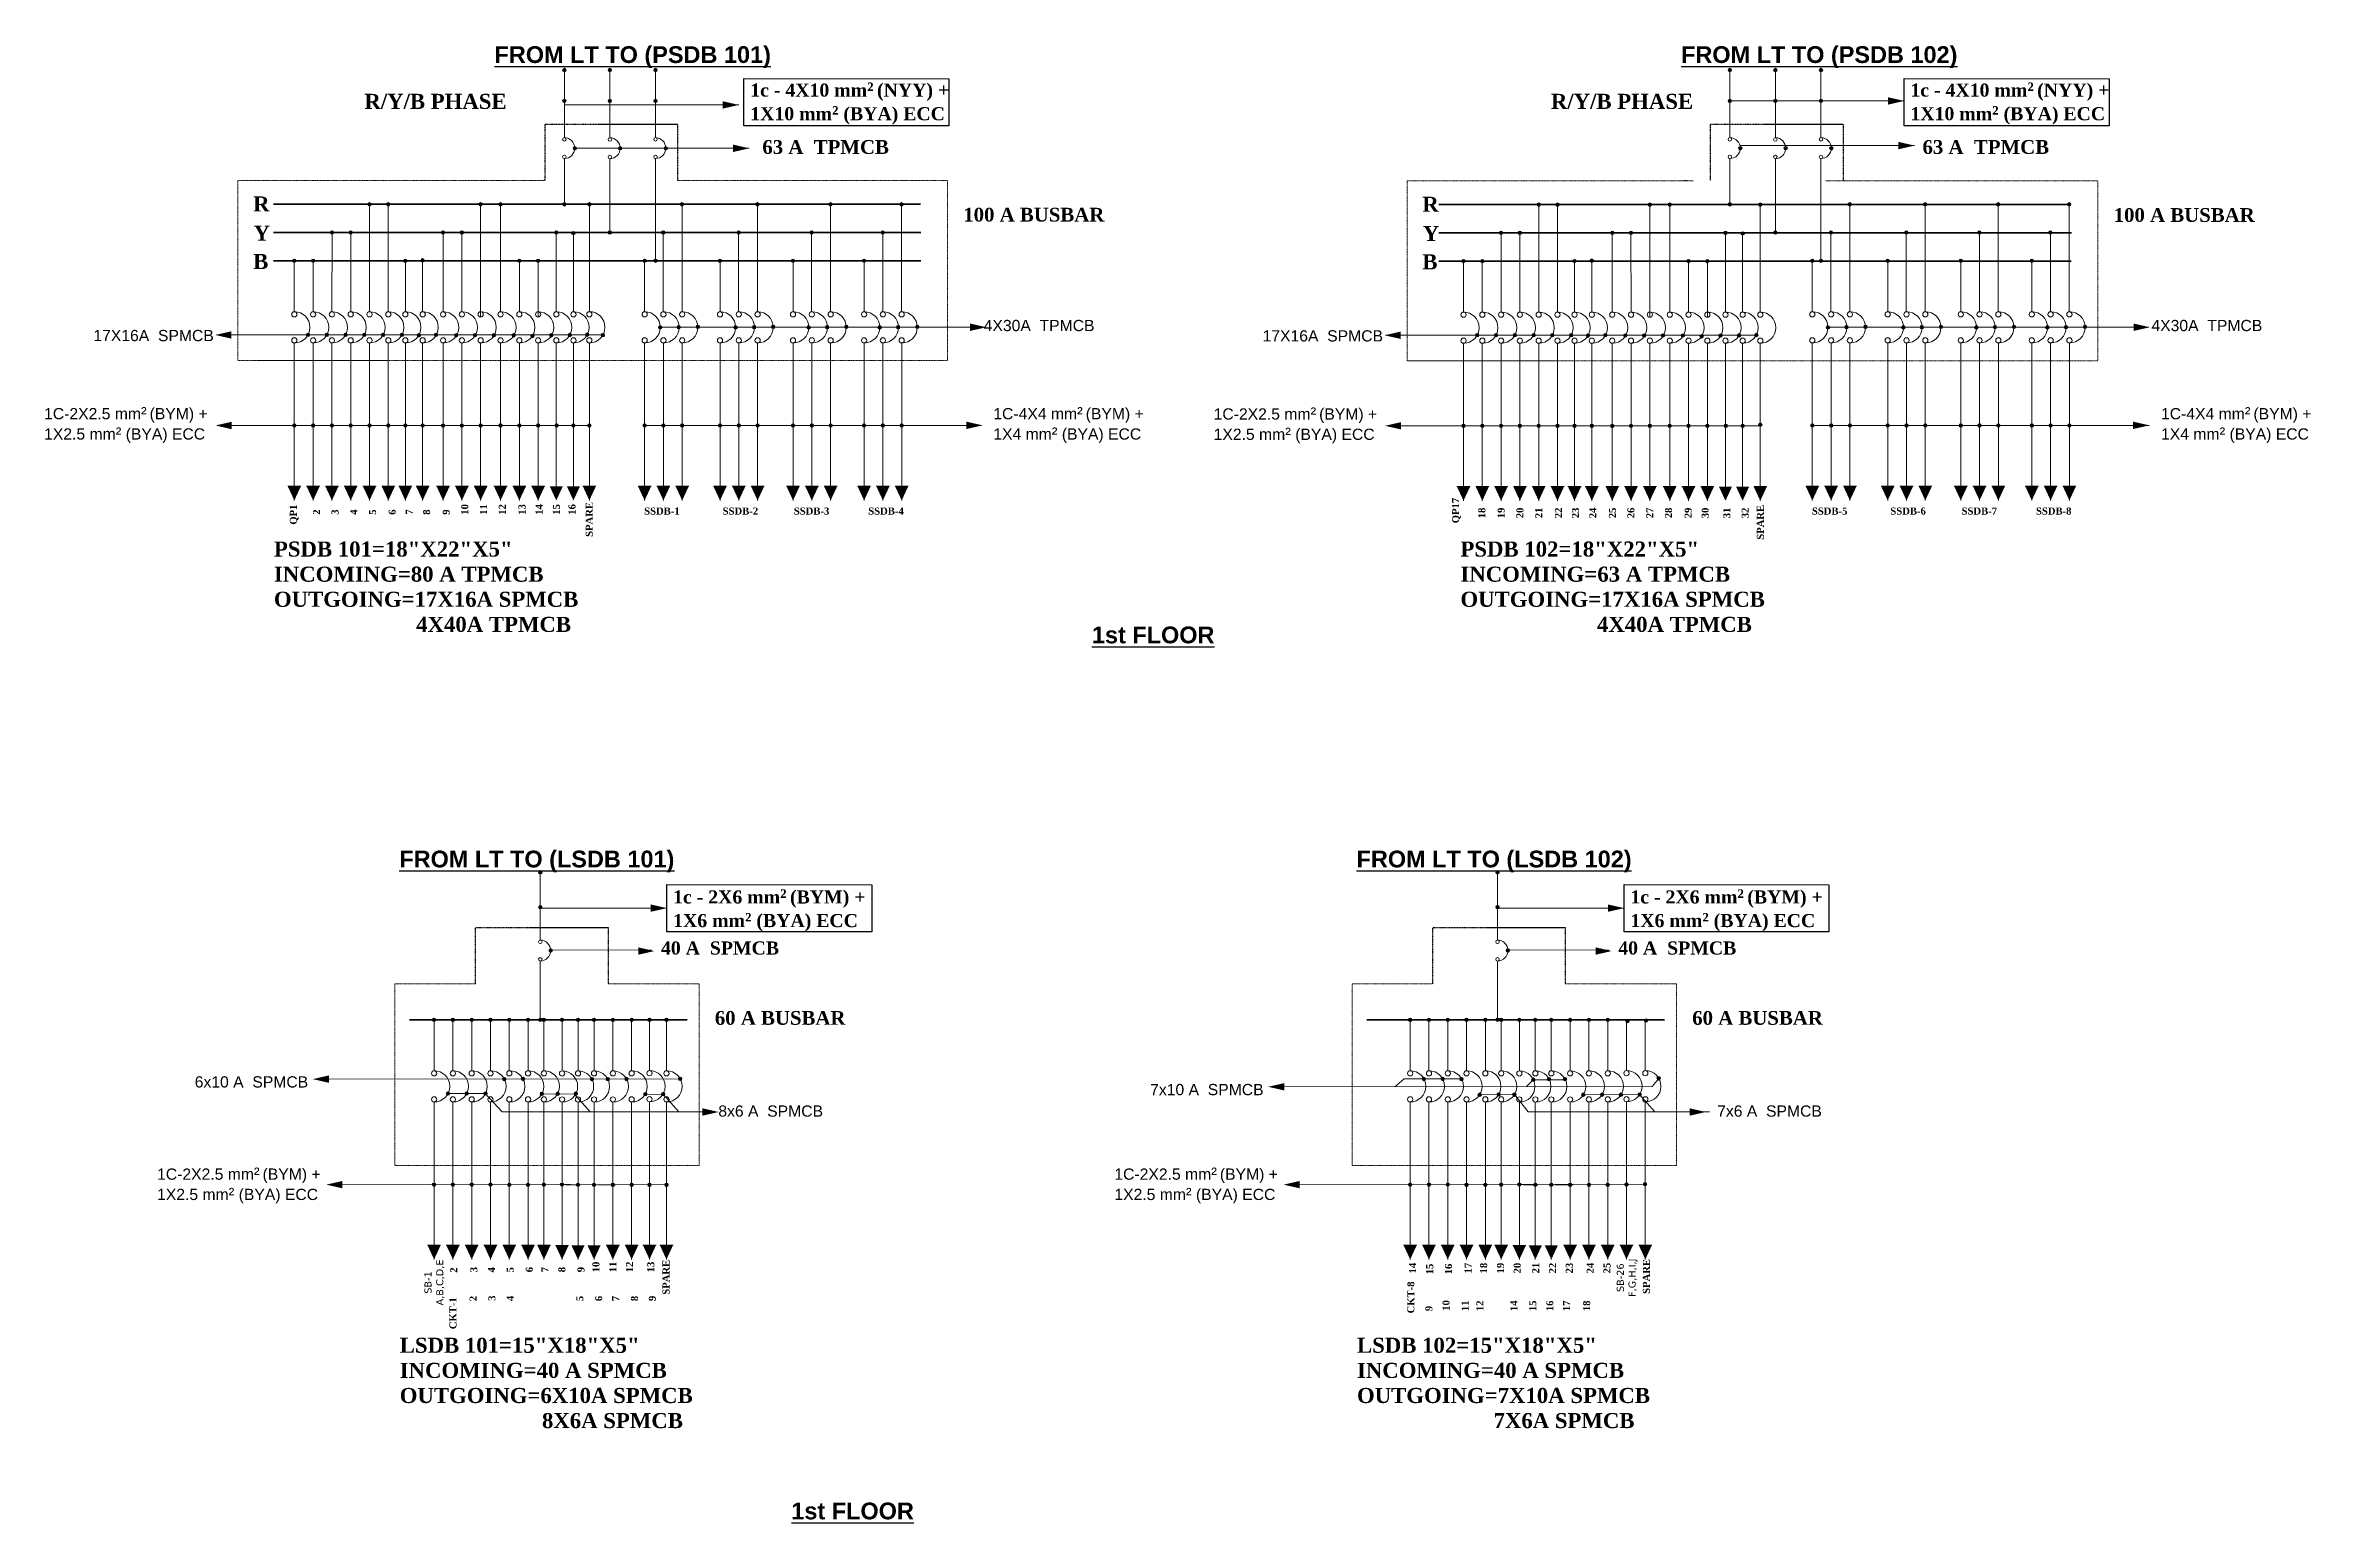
# Model space of a CAD drawing. Header units: inches. Extents: x -12 to 20935469, y -1604 to 24729220.
# Drawn here: x 20826411 to 20827375, y 24660910 to 24661539 of the extents above; entities that cross this region are included whole.
import ezdxf

# ---------------------------------------------------------------- set-up
doc = ezdxf.new("R2010")
doc.units = ezdxf.units.IN
doc.header["$LTSCALE"] = 0.03
doc.header["$MEASUREMENT"] = 0
for name, pattern in [('DASHDOT', [1, 0.5, -0.25, 0, -0.25]), ('DASHDOTX2', [2, 1, -0.5, 0, -0.5]), ('DOT', [0.25, 0, -0.25])]:
    doc.linetypes.add(name, pattern=pattern)
for name, color, linetype in [('AC TEXT', 151, 'DOT'), ('FDB', 5, 'Continuous'), ('GUTLI', 7, 'Continuous'), ('H', 154, 'Continuous'), ('SSDB TXT', 7, 'Continuous'), ('TEXT', 7, 'Continuous')]:
    doc.layers.add(name, color=color, linetype=linetype)
for name, color, linetype, lineweight in [('CIRCUIT', 7, 'Continuous', 0), ('CKT-CABLE', 3, 'Continuous', 9), ('ELECT', 8, 'Continuous', 0), ('Hatch', 253, 'Continuous', 15), ('Power pts', 6, 'DASHDOTX2', 25), ('SB', 1, 'DASHDOT', 30)]:
    doc.layers.add(name, color=color, linetype=linetype, lineweight=lineweight)
doc.styles.add('MtXpl_Swis721_Lt_BT', font='swissl.ttf')
doc.styles.get("Standard").update_dxf_attribs({"font": 'timesbd.ttf'})

msp = doc.modelspace()

# ---------------------------------------------------------------- texts
at = {"layer": 'FDB', "color": 3, "char_height": 7.1503, "width": 320.2943, "attachment_point": 1}
for s, insert in [('{\\fArial|b1|i0|c0|p34;\\LFROM LT TO (PSDB 101)}', (20826602.19, 24661538.42)), ('{\\fArial|b1|i0|c0|p34;\\LFROM LT TO (PSDB 102)}', (20827107.28, 24661538.42)), ('{\\fArial|b1|i0|c0|p34;\\L1st FLOOR}', (20826856.49, 24661291.32)), ('{\\fArial|b1|i0|c0|p34;\\LFROM LT TO (LSDB 101)}', (20826561.65, 24661195.9)), ('{\\fArial|b1|i0|c0|p34;\\LFROM LT TO (LSDB 102)}', (20826969.15, 24661195.9)), ('{\\fArial|b1|i0|c0|p34;\\L1st FLOOR}', (20826728.53, 24660918.31))]:
    msp.add_mtext(s, dxfattribs=dict(at, insert=insert))
at = {"layer": 'TEXT', "style": 'MtXpl_Swis721_Lt_BT'}
for s, p in [('6x10 A  SPMCB', (20826474.56, 24661095.03)), ('7x10 A  SPMCB', (20826881.27, 24661091.76)), ('8x6 A  SPMCB', (20826697.45, 24661082.62)), ('7x6 A  SPMCB', (20827122.64, 24661082.62))]:
    msp.add_text(s, height=4.7862, dxfattribs=at).set_placement(p)
at = {"layer": 'TEXT', "attachment_point": 1}
for s, insert, char_height, width in [('R/Y/B PHASE', (20826546.78, 24661518.14), 6.4138, 63786.5102), ('R/Y/B PHASE', (20827051.86, 24661518.14), 6.4138, 63786.5102), ('63 A  TPMCB', (20826716.18, 24661498.44), 5.8655, 63786.5102), ('63 A  TPMCB', (20827210.05, 24661498.44), 5.8655, 63786.5102), ('R', (20826499.43, 24661474.45), 6.41, 63786.5102), ('100 A BUSBAR', (20826801.71, 24661469.61), 5.8655, 63786.5102), ('R', (20826997.14, 24661474.31), 6.41, 63786.5102), ('100 A BUSBAR', (20827291.43, 24661469.47), 5.8655, 63786.5102), ('Y', (20826499.62, 24661462.01), 6.41, 63786.5102), ('Y', (20826997.34, 24661461.87), 6.41, 63786.5102), ('B', (20826499.43, 24661449.95), 6.41, 63786.5102), ('B', (20826997.14, 24661449.81), 6.41, 63786.5102), ('{\\fSwis721 Lt BT|b0|i0|c0|p34;4X30A  TPMCB\\P\\H1.00001x;\\C0;\\P\\fArial|b0|i0|c0|p34;\\H0.8571x;\\C256;          }', (20826810.42, 24661421.88), 4.7862, 76.3934), ('{\\fSwis721 Lt BT|b0|i0|c0|p34;4X30A  TPMCB\\P\\H1.00001x;\\C0;\\P\\fArial|b0|i0|c0|p34;\\H0.8571x;\\C256;          }', (20827307.51, 24661421.88), 4.7862, 76.3934), ('{\\fSwis721 Lt BT|b0|i0|c0|p34;17X16A  SPMCB\\P\\H1.00001x;\\C0;\\P\\fArial|b0|i0|c0|p34;\\H0.8571x;\\C256;          }', (20826431.41, 24661417.61), 4.7862, 76.3934), ('{\\fSwis721 Lt BT|b0|i0|c0|p34;17X16A  SPMCB\\P\\H1.00001x;\\C0;\\P\\fArial|b0|i0|c0|p34;\\H0.8571x;\\C256;          }', (20826929.13, 24661417.47), 4.7862, 76.3934), ('{\\fSwis721 Lt BT|b0|i0|c0|p34;\\C0;1C-2X2.5 mm\\H1.0833x;²\\fMS Shell Dlg 2|b0|i0|c0|p0;\\H0.65385x; \\fSwis721 Lt BT|b0|i0|c0|p34;\\H1.4118x;(BYM) +\\P1X2.5 mm\\H1.0833x;²\\H0.92311x; (BYA) ECC\\P\\fArial|b0|i0|c0|p34;\\H0.8571x;\\C256;          }', (20826410.44, 24661384.75), 4.78621, 76.3934), ('{\\fSwis721 Lt BT|b0|i0|c0|p34;\\C0;1C-4X4 mm\\H1.0833x;²\\fMS Shell Dlg 2|b0|i0|c0|p0;\\H0.65385x; \\fSwis721 Lt BT|b0|i0|c0|p34;\\H1.4118x;(BYM) +\\P1X4 mm\\H1.0833x;²\\H0.92311x; (BYA) ECC\\P\\fArial|b0|i0|c0|p34;\\H0.8571x;\\C256;          }', (20826814.51, 24661384.73), 4.78621, 76.3934), ('{\\fSwis721 Lt BT|b0|i0|c0|p34;\\C0;1C-2X2.5 mm\\H1.0833x;²\\fMS Shell Dlg 2|b0|i0|c0|p0;\\H0.65385x; \\fSwis721 Lt BT|b0|i0|c0|p34;\\H1.4118x;(BYM) +\\P1X2.5 mm\\H1.0833x;²\\H0.92311x; (BYA) ECC\\P\\fArial|b0|i0|c0|p34;\\H0.8571x;\\C256;          }', (20826908.3, 24661384.61), 4.78621, 76.3934), ('{\\fSwis721 Lt BT|b0|i0|c0|p34;\\C0;1C-4X4 mm\\H1.0833x;²\\fMS Shell Dlg 2|b0|i0|c0|p0;\\H0.65385x; \\fSwis721 Lt BT|b0|i0|c0|p34;\\H1.4118x;(BYM) +\\P1X4 mm\\H1.0833x;²\\H0.92311x; (BYA) ECC\\P\\fArial|b0|i0|c0|p34;\\H0.8571x;\\C256;          }', (20827311.6, 24661384.73), 4.78621, 76.3934), ('SSDB-1{\\H0.8571x;          }', (20826665.89, 24661341.98), 3, 6.6096), ('SSDB-2{\\H0.8571x;          }', (20826699.29, 24661341.98), 3, 6.6096), ('SSDB-3{\\H0.8571x;          }', (20826729.6, 24661341.98), 3, 6.6096), ('SSDB-4{\\H0.8571x;          }', (20826761.27, 24661341.98), 3, 6.6096), ('SSDB-5{\\H0.8571x;          }', (20827162.98, 24661341.98), 3, 4.596), ('SSDB-6{\\H0.8571x;          }', (20827196.38, 24661341.98), 3, 6.6096), ('SSDB-7{\\H0.8571x;          }', (20827226.69, 24661341.98), 3, 6.6096), ('SSDB-8{\\H0.8571x;          }', (20827258.36, 24661341.98), 3, 6.6096), ('PSDB 101=18"X22"X5"\\PINCOMING=80 A TPMCB\\POUTGOING=17X16A SPMCB\\P                         4X40A TPMCB\\P                        ', (20826508.28, 24661327.51), 6.4138, 63786.5102), ('PSDB 102=18"X22"X5"\\PINCOMING=63 A TPMCB\\POUTGOING=17X16A SPMCB\\P                        4X40A TPMCB\\P                        ', (20827013.37, 24661327.51), 6.4138, 63786.5102), ('60 A BUSBAR', (20826695.95, 24661127.6), 5.8655, 63786.5102), ('60 A BUSBAR', (20827112.02, 24661127.6), 5.8655, 63786.5102), ('{\\fSwis721 Lt BT|b0|i0|c0|p34;\\C0;1C-2X2.5 mm\\H1.0833x;²\\fMS Shell Dlg 2|b0|i0|c0|p0;\\H0.65385x; \\fSwis721 Lt BT|b0|i0|c0|p34;\\H1.4118x;(BYM) +\\P1X2.5 mm\\H1.0833x;²\\H0.92311x; (BYA) ECC\\P\\fArial|b0|i0|c0|p34;\\H0.8571x;\\C256;          }', (20826458.53, 24661060.95), 4.78621, 76.3934), ('{\\fSwis721 Lt BT|b0|i0|c0|p34;\\C0;1C-2X2.5 mm\\H1.0833x;²\\fMS Shell Dlg 2|b0|i0|c0|p0;\\H0.65385x; \\fSwis721 Lt BT|b0|i0|c0|p34;\\H1.4118x;(BYM) +\\P1X2.5 mm\\H1.0833x;²\\H0.92311x; (BYA) ECC\\P\\fArial|b0|i0|c0|p34;\\H0.8571x;\\C256;          }', (20826866.04, 24661060.95), 4.78621, 76.3934), ('LSDB 101=15"X18"X5"\\PINCOMING=40 A SPMCB\\POUTGOING=6X10A SPMCB\\P                         8X6A SPMCB\\P\\P                    ', (20826561.83, 24660988.49), 6.4138, 63786.5102), ('LSDB 102=15"X18"X5"\\PINCOMING=40 A SPMCB\\POUTGOING=7X10A SPMCB\\P                        7X6A SPMCB\\P\\P                    ', (20826969.33, 24660988.49), 6.4138, 63786.5102)]:
    msp.add_mtext(s, dxfattribs=dict(at, insert=insert, char_height=char_height, width=width))
at = {"layer": 'TEXT', "color": 0, "char_height": 5.5714, "width": 251.3301, "attachment_point": 1}
for s, insert in [('1c - 4X10 mm{\\H1.0833x;²\\fMS Shell Dlg 2|b0|i0|c0|p0;\\H0.65385x; }(NYY) +\\P1X10 mm{\\H1.0833x;²} (BYA) ECC', (20826711.03, 24661522.97)), ('1c - 4X10 mm{\\H1.0833x;²\\fMS Shell Dlg 2|b0|i0|c0|p0;\\H0.65385x; }(NYY) +\\P1X10 mm{\\H1.0833x;²} (BYA) ECC', (20827204.91, 24661522.97)), ('1c - 2X6 mm{\\H1.0833x;²\\fMS Shell Dlg 2|b0|i0|c0|p0;\\H0.65385x; }(BYM) +\\P1X6 mm{\\H1.0833x;²} (BYA) ECC', (20826678.2, 24661179.42)), ('1c - 2X6 mm{\\H1.0833x;²\\fMS Shell Dlg 2|b0|i0|c0|p0;\\H0.65385x; }(BYM) +\\P1X6 mm{\\H1.0833x;²} (BYA) ECC', (20827085.71, 24661179.42)), ('40 A  SPMCB', (20826673.04, 24661157.22)), ('40 A  SPMCB', (20827080.54, 24661157.22))]:
    msp.add_mtext(s, dxfattribs=dict(at, insert=insert))
at = {"layer": 'TEXT', "char_height": 3, "width": 6.6096, "attachment_point": 1, "rotation": 90}
for s, insert in [('\\pxqc;QP1\\P{\\H0.8571x;        }', (20826515.03, 24661335.64)), ('2{\\H0.8571x;          }', (20826524.89, 24661338.91)), ('3{\\H0.8571x;      }', (20826532.76, 24661338.91)), ('4{\\H0.8571x;       }', (20826540.76, 24661338.91)), ('5{\\H0.8571x;       }', (20826548.76, 24661338.91)), ('6{\\H0.8571x;         }', (20826557.14, 24661338.91)), ('7{\\H0.8571x;         }', (20826564.4, 24661338.91)), ('8{\\H0.8571x;         }', (20826571.77, 24661338.91)), ('9{\\H0.8571x;         }', (20826580.13, 24661338.91)), ('10{\\H0.8571x;      }', (20826588, 24661338.91)), ('11{\\H0.8571x;       }', (20826596, 24661338.91)), ('12{\\H0.8571x;       }', (20826604, 24661338.91)), ('13{\\H0.8571x;       }', (20826612.38, 24661338.91)), ('14{\\H0.8571x;       }', (20826619.64, 24661338.91)), ('15{\\H0.8571x;        }', (20826627.01, 24661338.91)), ('16{\\H0.8571x;        }', (20826633.66, 24661338.91)), ('SPARE{\\H0.8571x;          }', (20826641.01, 24661329.49)), ('\\pxqc;QP17\\P{\\H0.8571x;        }', (20827009.8, 24661337.41)), ('18{\\H0.8571x;     }', (20827020.95, 24661337.41)), ('19{\\H0.8571x;     }', (20827029.19, 24661337.41)), ('20{\\H0.8571x;     }', (20827037.19, 24661337.41)), ('21{\\H0.8571x;      }', (20827045.19, 24661337.41)), ('22{\\H0.8571x;         }', (20827053.58, 24661337.41)), ('23{\\H0.8571x;        }', (20827060.83, 24661337.41)), ('24{\\H0.8571x;        }', (20827068.2, 24661337.41)), ('25{\\H0.8571x;       }', (20827076.56, 24661337.41)), ('26{\\H0.8571x;      }', (20827084.43, 24661337.41)), ('27{\\H0.8571x;       }', (20827092.43, 24661337.41)), ('28{\\H0.8571x;      }', (20827100.43, 24661337.41)), ('29{\\H0.8571x;       }', (20827108.82, 24661337.41)), ('30{\\H0.8571x;       }', (20827116.07, 24661337.41)), ('31{\\H0.8571x;       }', (20827125.24, 24661337.41)), ('32{\\H0.8571x;        }', (20827133.07, 24661337.41)), ('SPARE{\\H0.8571x;          }', (20827139.53, 24661328.27)), ('\\pxqc;2{\\H0.8571x;\\P          }', (20826583.3, 24661013.98)), ('3{\\H0.8571x;    }', (20826591.87, 24661016.35)), ('\\pxqc;4{\\H0.8571x; \\P       }', (20826599.35, 24661014.08)), ('\\pxqc;5{\\H0.8571x; \\P       }', (20826607.35, 24661014.08)), ('6{\\H0.8571x;     }', (20826615.48, 24661016.35)), ('7', (20826622.12, 24661016.35)), ('8', (20826629.31, 24661016.35)), ('9', (20826637.47, 24661016.35)), ('10', (20826643.85, 24661016.35)), ('11', (20826651.04, 24661016.35)), ('12', (20826658.16, 24661016.35)), ('13', (20826667.16, 24661016.35)), ('SPARE {\\H0.8571x;    }', (20826673.68, 24661006.8)), ('14{\\H0.8571x;   }', (20826991.48, 24661015.87)), ('\\pxqc;15{\\H0.8571x;\\P       }', (20826998.77, 24661014.45)), ('\\pxqc;16{\\H0.8571x; \\P       }', (20827006.77, 24661014.45)), ('17{\\H0.8571x;     }', (20827015.1, 24661015.87)), ('18', (20827021.73, 24661015.87)), ('19', (20827028.92, 24661015.87)), ('20', (20827036.04, 24661015.87)), ('21', (20827043.9, 24661015.87)), ('22', (20827051.09, 24661015.87)), ('23', (20827058.21, 24661015.87)), ('24', (20827067.12, 24661015.87)), ('25', (20827074.24, 24661015.87)), ('SPARE {\\H0.8571x;    }', (20827091.02, 24661007.16)), ('\\pxqc;\\PCKT-1{\\H0.8571x;         }', (20826577.99, 24660995.6)), ('2{\\H0.8571x;  }', (20826591.55, 24661004.05)), ('3{\\H0.8571x;        }', (20826599.55, 24661004.21)), ('4{\\H0.8571x;  }', (20826607.39, 24661004.05)), ('5{\\H0.8571x; }', (20826636.95, 24661004.05)), ('6', (20826645, 24661004.05)), ('7', (20826652.24, 24661004.05)), ('8', (20826660.25, 24661004.05)), ('9', (20826667.85, 24661004.1)), ('\\pxqc;\\PCKT-8{\\H0.8571x;         }', (20826985.73, 24661002.33)), ('10{\\H0.8571x;       }', (20827005.71, 24660999.96)), ('11{\\H0.8571x;  }', (20827013.86, 24660999.8)), ('12{\\H0.8571x;  }', (20827020.14, 24660999.8)), ('14', (20827034.6, 24660999.8)), ('15', (20827042.64, 24660999.8)), ('16', (20827049.89, 24660999.8)), ('17', (20827057.02, 24660999.8)), ('18', (20827065.58, 24660999.8)), ('9{\\H0.8571x;  }', (20826998.42, 24660999.8))]:
    msp.add_mtext(s, dxfattribs=dict(at, insert=insert))
at = {"layer": 'TEXT', "char_height": 3, "attachment_point": 1, "rotation": 90}
for s, insert in [('\\pxqc;{\\fVerdana|b0|i0|c0|p34;SB-1\\PA,B,C,D,E}', (20826572.36, 24661004.57)), ('\\pxqc;{\\fVerdana|b0|i0|c0|p34;SB-26\\PF,G,H,I,J}', (20827079.92, 24661006.61))]:
    msp.add_mtext_dynamic_manual_height_columns(s, width=14.8534, gutter_width=0.0767, heights=[0], dxfattribs=dict(at, insert=insert))

# ---------------------------------------------------------------- blocks, each defined once
blk = doc.blocks.new('CIRCUIT')
at = {"layer": 'CIRCUIT'}
h = blk.add_hatch(color=256, dxfattribs=at)
h.dxf.hatch_style = 1
h.paths.add_polyline_path([(-12531.4, -5028.75), (-12534.2, -5028.75), (-12531.4, -5034.78)])
h.paths.add_polyline_path([(-12528.61, -5028.75), (-12531.4, -5028.75), (-12531.4, -5034.78)])
at = {"layer": 'CIRCUIT', "linetype": 'ByBlock', "ltscale": 10}
for p, q in [((-12531.4, -4932.73), (-12531.4, -4954.43)), ((-12531.4, -4967.73), (-12531.4, -5028.75)), ((-12531.4, -5028.75), (-12531.4, -5034.78))]:
    blk.add_line(p, q, dxfattribs=at)
at = {"layer": 'CIRCUIT'}
blk.add_line((-12534.2, -5028.75), (-12528.61, -5028.75), dxfattribs=at)
at = {"layer": 'CIRCUIT', "linetype": 'ByBlock', "ltscale": 10}
for centre in [(-12531.4, -4955.54), (-12531.4, -4966.62)]:
    blk.add_circle(centre, 1.11, dxfattribs=at)
at = {"layer": 'CIRCUIT'}
blk.add_arc((-12531.41, -4961.08), 6.65, 270.0451, 89.9549, dxfattribs=at)
blk = doc.blocks.new('circle')
at = {"layer": 'H'}
h = blk.add_hatch(color=256, dxfattribs=at)
h.dxf.hatch_style = 1
h.paths.add_polyline_path([(20826700.3, 24643785.82, 1), (20826698.81, 24643785.82, 1)])
at = {"layer": 'CIRCUIT'}
blk.add_circle((20826699.55, 24643785.82), 0.744, dxfattribs=at)
blk = doc.blocks.new('LSDB CON')
at = {"layer": 'CIRCUIT'}
for p, q in [((20826699.36, 24647886.92), (20826699.36, 24647858.1)), ((20826699.36, 24647849.16), (20826699.36, 24647834.28)), ((20826699.36, 24647834.28), (20826699.36, 24647824.16))]:
    blk.add_line(p, q, dxfattribs=at)
for centre in [(20826699.36, 24647872.08), (20826699.36, 24647857.35), (20826699.36, 24647849.91)]:
    blk.add_circle(centre, 0.744, dxfattribs=at)
blk.add_arc((20826699.29, 24647853.63), 4.47, 270.92808, 89.07192, dxfattribs=at)
at = {"layer": 'AC TEXT'}
for p in [(-0.19, 4101.11), (-0.19, 4086.26), (4.2, 4067.81), (-0.19, 4038.34)]:
    blk.add_blockref('circle', p, dxfattribs=at)
blk = doc.blocks.new('PSDB CON')
at = {"layer": 'CIRCUIT'}
for p, q in [((20826882.06, 24643866.2), (20826882.06, 24643837.44)), ((20826901.42, 24643866.2), (20826901.42, 24643837.37)), ((20826920.83, 24643866.2), (20826920.83, 24643837.44)), ((20826882.06, 24643828.51), (20826882.06, 24643809.05)), ((20826901.42, 24643828.44), (20826901.42, 24643797.02)), ((20826920.83, 24643828.51), (20826920.83, 24643784.99))]:
    blk.add_line(p, q, dxfattribs=at)
for centre in [(20826882.06, 24643836.7), (20826882.06, 24643829.26), (20826901.42, 24643836.63), (20826901.42, 24643829.19), (20826920.83, 24643836.7), (20826920.83, 24643829.26)]:
    blk.add_circle(centre, 0.744, dxfattribs=at)
for centre in [(20826881.98, 24643832.98), (20826901.34, 24643832.91), (20826920.75, 24643832.98)]:
    blk.add_arc(centre, 4.47, 270.92808, 89.07192, dxfattribs=at)
at = {"layer": 'Hatch'}
blk.add_circle((20826886.5, 24643832.88), 0.744, dxfattribs=at)
at = {"layer": 'AC TEXT'}
for p in [(182.5, 80.39), (201.86, 80.39), (221.27, 80.39), (182.5, 67.24), (201.86, 67.24), (221.27, 67.24), (186.95, 47.06), (206.26, 47.09), (225.71, 47.06), (182.5, 23.23), (201.86, 11.21), (221.27, -0.82)]:
    blk.add_blockref('circle', p, dxfattribs=at)
blk = doc.blocks.new('SDB')
at = {"layer": 'CIRCUIT'}
h = blk.add_hatch(color=256, dxfattribs=at)
h.dxf.hatch_style = 1
h.paths.add_polyline_path([(-12942.07, -7596.01), (-12944.87, -7596.01), (-12942.07, -7602.04)])
h.paths.add_polyline_path([(-12939.27, -7596.01), (-12942.07, -7596.01), (-12942.07, -7602.04)])
h = blk.add_hatch(color=256, dxfattribs=at)
h.dxf.hatch_style = 1
h.paths.add_polyline_path([(-12934.07, -7596.01), (-12936.87, -7596.01), (-12934.07, -7602.04)])
h.paths.add_polyline_path([(-12931.27, -7596.01), (-12934.07, -7596.01), (-12934.07, -7602.04)])
h = blk.add_hatch(color=256, dxfattribs=at)
h.dxf.hatch_style = 1
h.paths.add_polyline_path([(-12926.07, -7596.01), (-12928.87, -7596.01), (-12926.07, -7602.04)])
h.paths.add_polyline_path([(-12923.27, -7596.01), (-12926.07, -7596.01), (-12926.07, -7602.04)])
at = {"layer": 'CIRCUIT', "linetype": 'ByBlock', "ltscale": 10}
for p, q in [((-12926.15, -7475.93), (-12926.15, -7521.69)), ((-12934.15, -7487.96), (-12934.15, -7521.69)), ((-12942.07, -7499.98), (-12942.07, -7521.69)), ((-12942.07, -7534.99), (-12942.07, -7596.01)), ((-12934.07, -7534.99), (-12934.07, -7596.01)), ((-12926.07, -7534.99), (-12926.07, -7596.01)), ((-12942.07, -7596.01), (-12942.07, -7602.04)), ((-12934.07, -7596.01), (-12934.07, -7602.04)), ((-12926.07, -7596.01), (-12926.07, -7602.04))]:
    blk.add_line(p, q, dxfattribs=at)
at = {"layer": 'CIRCUIT'}
for p, q in [((-12944.87, -7596.01), (-12939.27, -7596.01)), ((-12936.87, -7596.01), (-12931.27, -7596.01)), ((-12928.87, -7596.01), (-12923.27, -7596.01))]:
    blk.add_line(p, q, dxfattribs=at)
at = {"layer": 'CIRCUIT', "linetype": 'ByBlock', "ltscale": 10}
for centre in [(-12942.07, -7522.8), (-12934.07, -7522.8), (-12926.07, -7522.8), (-12942.07, -7533.88), (-12934.07, -7533.88), (-12926.07, -7533.88)]:
    blk.add_circle(centre, 1.11, dxfattribs=at)
at = {"layer": 'CIRCUIT'}
for centre in [(-12942.07, -7528.34), (-12934.07, -7528.34), (-12926.07, -7528.34)]:
    blk.add_arc(centre, 6.65, 270.0451, 89.9549, dxfattribs=at)
blk = doc.blocks.new('A')
at = {"layer": 'Power pts'}
for points in [[(20826820.7, 24664131.25), (20826820.7, 24664155.24), (20826877.15, 24664155.24)], [(20826843.37, 24664155.24), (20826877.15, 24664155.24), (20826877.15, 24664131.25)]]:
    blk.add_lwpolyline(points, dxfattribs=at)

# ---------------------------------------------------------------- hatches: boundary and pattern name
at = {"layer": 'CIRCUIT', "linetype": 'ByBlock', "ltscale": 10}
h = msp.add_hatch(color=256, dxfattribs=at)
h.dxf.hatch_style = 1
h.paths.add_polyline_path([(20826532.96, 24661351.03), (20826530.16, 24661351.03), (20826532.96, 24661345)])
h.paths.add_polyline_path([(20826535.76, 24661351.03), (20826532.96, 24661351.03), (20826532.96, 24661345)])
h = msp.add_hatch(color=256, dxfattribs=at)
h.dxf.hatch_style = 1
h.paths.add_polyline_path([(20826540.96, 24661351.03), (20826538.16, 24661351.03), (20826540.96, 24661345)])
h.paths.add_polyline_path([(20826543.76, 24661351.03), (20826540.96, 24661351.03), (20826540.96, 24661345)])
h = msp.add_hatch(color=256, dxfattribs=at)
h.dxf.hatch_style = 1
h.paths.add_polyline_path([(20826548.96, 24661351.03), (20826546.16, 24661351.03), (20826548.96, 24661345)])
h.paths.add_polyline_path([(20826551.76, 24661351.03), (20826548.96, 24661351.03), (20826548.96, 24661345)])
h = msp.add_hatch(color=256, dxfattribs=at)
h.dxf.hatch_style = 1
h.paths.add_polyline_path([(20826556.96, 24661351.03), (20826554.16, 24661351.03), (20826556.96, 24661345)])
h.paths.add_polyline_path([(20826559.76, 24661351.03), (20826556.96, 24661351.03), (20826556.96, 24661345)])
h = msp.add_hatch(color=256, dxfattribs=at)
h.dxf.hatch_style = 1
h.paths.add_polyline_path([(20826564.22, 24661351.03), (20826561.42, 24661351.03), (20826564.22, 24661345)])
h.paths.add_polyline_path([(20826567.01, 24661351.03), (20826564.22, 24661351.03), (20826564.22, 24661345)])
h = msp.add_hatch(color=256, dxfattribs=at)
h.dxf.hatch_style = 1
h.paths.add_polyline_path([(20826571.59, 24661351.03), (20826568.79, 24661351.03), (20826571.59, 24661345)])
h.paths.add_polyline_path([(20826574.39, 24661351.03), (20826571.59, 24661351.03), (20826571.59, 24661345)])
h = msp.add_hatch(color=256, dxfattribs=at)
h.dxf.hatch_style = 1
h.paths.add_polyline_path([(20826580.28, 24661351.03), (20826577.48, 24661351.03), (20826580.28, 24661345)])
h.paths.add_polyline_path([(20826583.08, 24661351.03), (20826580.28, 24661351.03), (20826580.28, 24661345)])
h = msp.add_hatch(color=256, dxfattribs=at)
h.dxf.hatch_style = 1
h.paths.add_polyline_path([(20826588.28, 24661351.03), (20826585.48, 24661351.03), (20826588.28, 24661345)])
h.paths.add_polyline_path([(20826591.08, 24661351.03), (20826588.28, 24661351.03), (20826588.28, 24661345)])
h = msp.add_hatch(color=256, dxfattribs=at)
h.dxf.hatch_style = 1
h.paths.add_polyline_path([(20826596.28, 24661351.03), (20826593.48, 24661351.03), (20826596.28, 24661345)])
h.paths.add_polyline_path([(20826599.08, 24661351.03), (20826596.28, 24661351.03), (20826596.28, 24661345)])
h = msp.add_hatch(color=256, dxfattribs=at)
h.dxf.hatch_style = 1
h.paths.add_polyline_path([(20826604.75, 24661351.03), (20826601.95, 24661351.03), (20826604.75, 24661345)])
h.paths.add_polyline_path([(20826607.55, 24661351.03), (20826604.75, 24661351.03), (20826604.75, 24661345)])
h = msp.add_hatch(color=256, dxfattribs=at)
h.dxf.hatch_style = 1
h.paths.add_polyline_path([(20826612.75, 24661351.03), (20826609.95, 24661351.03), (20826612.75, 24661345)])
h.paths.add_polyline_path([(20826615.55, 24661351.03), (20826612.75, 24661351.03), (20826612.75, 24661345)])
h = msp.add_hatch(color=256, dxfattribs=at)
h.dxf.hatch_style = 1
h.paths.add_polyline_path([(20826620.75, 24661351.03), (20826617.95, 24661351.03), (20826620.75, 24661345)])
h.paths.add_polyline_path([(20826623.55, 24661351.03), (20826620.75, 24661351.03), (20826620.75, 24661345)])
h = msp.add_hatch(color=256, dxfattribs=at)
h.dxf.hatch_style = 1
h.paths.add_polyline_path([(20826628.47, 24661351.03), (20826625.67, 24661351.03), (20826628.47, 24661345)])
h.paths.add_polyline_path([(20826631.26, 24661351.03), (20826628.47, 24661351.03), (20826628.47, 24661345)])
h = msp.add_hatch(color=256, dxfattribs=at)
h.dxf.hatch_style = 1
h.paths.add_polyline_path([(20826635.76, 24661351.03), (20826632.97, 24661351.03), (20826635.76, 24661345)])
h.paths.add_polyline_path([(20826638.56, 24661351.03), (20826635.76, 24661351.03), (20826635.76, 24661345)])
h = msp.add_hatch(color=256, dxfattribs=at)
h.dxf.hatch_style = 1
h.paths.add_polyline_path([(20826642.54, 24661351.06), (20826639.75, 24661351.06), (20826642.54, 24661345.02)])
h.paths.add_polyline_path([(20826645.34, 24661351.06), (20826642.54, 24661351.06), (20826642.54, 24661345.02)])
h = msp.add_hatch(color=256, dxfattribs=at)
h.dxf.hatch_style = 1
h.paths.add_polyline_path([(20827030.67, 24661350.89), (20827027.88, 24661350.89), (20827030.67, 24661344.86)])
h.paths.add_polyline_path([(20827033.47, 24661350.89), (20827030.67, 24661350.89), (20827030.67, 24661344.86)])
h = msp.add_hatch(color=256, dxfattribs=at)
h.dxf.hatch_style = 1
h.paths.add_polyline_path([(20827038.67, 24661350.89), (20827035.88, 24661350.89), (20827038.67, 24661344.86)])
h.paths.add_polyline_path([(20827041.47, 24661350.89), (20827038.67, 24661350.89), (20827038.67, 24661344.86)])
h = msp.add_hatch(color=256, dxfattribs=at)
h.dxf.hatch_style = 1
h.paths.add_polyline_path([(20827046.67, 24661350.89), (20827043.88, 24661350.89), (20827046.67, 24661344.86)])
h.paths.add_polyline_path([(20827049.47, 24661350.89), (20827046.67, 24661350.89), (20827046.67, 24661344.86)])
h = msp.add_hatch(color=256, dxfattribs=at)
h.dxf.hatch_style = 1
h.paths.add_polyline_path([(20827054.67, 24661350.89), (20827051.88, 24661350.89), (20827054.67, 24661344.86)])
h.paths.add_polyline_path([(20827057.47, 24661350.89), (20827054.67, 24661350.89), (20827054.67, 24661344.86)])
h = msp.add_hatch(color=256, dxfattribs=at)
h.dxf.hatch_style = 1
h.paths.add_polyline_path([(20827061.93, 24661350.89), (20827059.13, 24661350.89), (20827061.93, 24661344.86)])
h.paths.add_polyline_path([(20827064.73, 24661350.89), (20827061.93, 24661350.89), (20827061.93, 24661344.86)])
h = msp.add_hatch(color=256, dxfattribs=at)
h.dxf.hatch_style = 1
h.paths.add_polyline_path([(20827069.3, 24661350.89), (20827066.5, 24661350.89), (20827069.3, 24661344.86)])
h.paths.add_polyline_path([(20827072.1, 24661350.89), (20827069.3, 24661350.89), (20827069.3, 24661344.86)])
h = msp.add_hatch(color=256, dxfattribs=at)
h.dxf.hatch_style = 1
h.paths.add_polyline_path([(20827077.99, 24661350.89), (20827075.2, 24661350.89), (20827077.99, 24661344.86)])
h.paths.add_polyline_path([(20827080.79, 24661350.89), (20827077.99, 24661350.89), (20827077.99, 24661344.86)])
h = msp.add_hatch(color=256, dxfattribs=at)
h.dxf.hatch_style = 1
h.paths.add_polyline_path([(20827085.99, 24661350.89), (20827083.2, 24661350.89), (20827085.99, 24661344.86)])
h.paths.add_polyline_path([(20827088.79, 24661350.89), (20827085.99, 24661350.89), (20827085.99, 24661344.86)])
h = msp.add_hatch(color=256, dxfattribs=at)
h.dxf.hatch_style = 1
h.paths.add_polyline_path([(20827093.99, 24661350.89), (20827091.2, 24661350.89), (20827093.99, 24661344.86)])
h.paths.add_polyline_path([(20827096.79, 24661350.89), (20827093.99, 24661350.89), (20827093.99, 24661344.86)])
h = msp.add_hatch(color=256, dxfattribs=at)
h.dxf.hatch_style = 1
h.paths.add_polyline_path([(20827102.47, 24661350.89), (20827099.67, 24661350.89), (20827102.47, 24661344.86)])
h.paths.add_polyline_path([(20827105.26, 24661350.89), (20827102.47, 24661350.89), (20827102.47, 24661344.86)])
h = msp.add_hatch(color=256, dxfattribs=at)
h.dxf.hatch_style = 1
h.paths.add_polyline_path([(20827110.47, 24661350.89), (20827107.67, 24661350.89), (20827110.47, 24661344.86)])
h.paths.add_polyline_path([(20827113.26, 24661350.89), (20827110.47, 24661350.89), (20827110.47, 24661344.86)])
h = msp.add_hatch(color=256, dxfattribs=at)
h.dxf.hatch_style = 1
h.paths.add_polyline_path([(20827118.47, 24661350.89), (20827115.67, 24661350.89), (20827118.47, 24661344.86)])
h.paths.add_polyline_path([(20827121.26, 24661350.89), (20827118.47, 24661350.89), (20827118.47, 24661344.86)])
h = msp.add_hatch(color=256, dxfattribs=at)
h.dxf.hatch_style = 1
h.paths.add_polyline_path([(20827126.18, 24661350.89), (20827123.38, 24661350.89), (20827126.18, 24661344.86)])
h.paths.add_polyline_path([(20827128.98, 24661350.89), (20827126.18, 24661350.89), (20827126.18, 24661344.86)])
h = msp.add_hatch(color=256, dxfattribs=at)
h.dxf.hatch_style = 1
h.paths.add_polyline_path([(20827133.48, 24661350.89), (20827130.68, 24661350.89), (20827133.48, 24661344.86)])
h.paths.add_polyline_path([(20827136.28, 24661350.89), (20827133.48, 24661350.89), (20827133.48, 24661344.86)])
h = msp.add_hatch(color=256, dxfattribs=at)
h.dxf.hatch_style = 1
h.paths.add_polyline_path([(20827141, 24661350.89), (20827138.2, 24661350.89), (20827141, 24661344.86)])
h.paths.add_polyline_path([(20827143.8, 24661350.89), (20827141, 24661350.89), (20827141, 24661344.86)])
h = msp.add_hatch(color=256, dxfattribs=at)
h.dxf.hatch_style = 1
h.paths.add_polyline_path([(20826637.73, 24661027.84), (20826634.93, 24661027.84), (20826637.73, 24661021.81)])
h.paths.add_polyline_path([(20826640.53, 24661027.84), (20826637.73, 24661027.84), (20826637.73, 24661021.81)])
h = msp.add_hatch(color=256, dxfattribs=at)
h.dxf.hatch_style = 1
h.paths.add_polyline_path([(20826644.54, 24661027.84), (20826641.74, 24661027.84), (20826644.54, 24661021.81)])
h.paths.add_polyline_path([(20826647.33, 24661027.84), (20826644.54, 24661027.84), (20826644.54, 24661021.81)])
h = msp.add_hatch(color=256, dxfattribs=at)
h.dxf.hatch_style = 1
h.paths.add_polyline_path([(20827045.24, 24661027.84), (20827042.44, 24661027.84), (20827045.24, 24661021.81)])
h.paths.add_polyline_path([(20827048.04, 24661027.84), (20827045.24, 24661027.84), (20827045.24, 24661021.81)])
h = msp.add_hatch(color=256, dxfattribs=at)
h.dxf.hatch_style = 1
h.paths.add_polyline_path([(20827052.04, 24661027.84), (20827049.24, 24661027.84), (20827052.04, 24661021.81)])
h.paths.add_polyline_path([(20827054.84, 24661027.84), (20827052.04, 24661027.84), (20827052.04, 24661021.81)])

# ---------------------------------------------------------------- linework, layer by layer
for p, q in [((20826548.96, 24661471.1), (20826548.96, 24661425.35)), ((20826556.96, 24661471.1), (20826556.96, 24661425.35)), ((20826596.28, 24661471.1), (20826596.28, 24661423.13)), ((20826604.75, 24661471.1), (20826604.75, 24661425.35)), ((20826642.54, 24661471.1), (20826642.54, 24661425.37)), ((20827046.67, 24661470.97), (20827046.67, 24661425.21)), ((20827054.67, 24661470.97), (20827054.67, 24661425.21)), ((20827093.99, 24661470.97), (20827093.99, 24661422.99)), ((20827102.47, 24661470.97), (20827102.47, 24661425.21)), ((20827141, 24661470.97), (20827141, 24661425.21)), ((20826533, 24661459.08), (20826532.96, 24661425.35)), ((20826540.96, 24661459.08), (20826540.96, 24661425.35)), ((20826540.96, 24661459.08), (20826540.96, 24661425.35)), ((20826580.28, 24661459.08), (20826580.28, 24661425.35)), ((20826588.22, 24661459.08), (20826588.28, 24661425.35)), ((20826628.47, 24661459.08), (20826628.47, 24661425.35)), ((20826635.76, 24661459.08), (20826635.76, 24661425.35)), ((20827030.71, 24661458.94), (20827030.67, 24661425.21)), ((20827038.67, 24661458.94), (20827038.67, 24661425.21)), ((20827038.67, 24661458.94), (20827038.67, 24661425.21)), ((20827077.99, 24661458.94), (20827077.99, 24661425.21)), ((20827085.93, 24661458.94), (20827085.99, 24661425.21)), ((20827126.18, 24661458.94), (20827126.18, 24661425.21)), ((20827133.48, 24661458.94), (20827133.48, 24661425.21)), ((20826564.22, 24661447.05), (20826564.22, 24661425.35)), ((20826571.59, 24661447.05), (20826571.59, 24661425.35)), ((20826620.75, 24661447.12), (20826620.75, 24661423.13)), ((20827061.93, 24661446.91), (20827061.93, 24661425.21)), ((20827069.3, 24661446.91), (20827069.3, 24661425.21)), ((20827118.47, 24661446.98), (20827118.47, 24661422.99)), ((20826612.75, 24661446.31), (20826612.75, 24661425.35)), ((20827110.47, 24661446.17), (20827110.47, 24661425.21)), ((20826524.96, 24661427.56), (20826524.96, 24661425.35)), ((20827022.67, 24661427.42), (20827022.67, 24661425.21)), ((20826530.21, 24661418.7), (20826530.21, 24661418.7)), ((20826577.46, 24661418.7), (20826577.46, 24661418.7)), ((20827027.92, 24661418.56), (20827027.92, 24661418.56)), ((20827075.18, 24661418.56), (20827075.18, 24661418.56)), ((20826532.96, 24661412.05), (20826532.96, 24661351.03)), ((20826540.96, 24661412.05), (20826540.96, 24661351.03)), ((20826548.96, 24661412.05), (20826548.96, 24661351.03)), ((20826556.96, 24661412.05), (20826556.96, 24661351.03)), ((20826564.22, 24661412.05), (20826564.22, 24661351.03)), ((20826571.59, 24661412.05), (20826571.59, 24661351.03)), ((20826580.28, 24661412.05), (20826580.28, 24661351.03)), ((20826588.28, 24661412.05), (20826588.28, 24661351.03)), ((20826596.28, 24661412.05), (20826596.28, 24661351.03)), ((20826604.75, 24661412.05), (20826604.75, 24661351.03)), ((20826612.75, 24661412.05), (20826612.75, 24661351.03)), ((20826620.75, 24661412.05), (20826620.75, 24661351.03)), ((20826628.47, 24661412.05), (20826628.47, 24661351.03)), ((20826635.76, 24661412.05), (20826635.76, 24661351.03)), ((20826642.54, 24661412.08), (20826642.54, 24661351.06)), ((20827030.67, 24661411.91), (20827030.67, 24661350.89)), ((20827038.67, 24661411.91), (20827038.67, 24661350.89)), ((20827046.67, 24661411.91), (20827046.67, 24661350.89)), ((20827054.67, 24661411.91), (20827054.67, 24661350.89)), ((20827061.93, 24661411.91), (20827061.93, 24661350.89)), ((20827069.3, 24661411.91), (20827069.3, 24661350.89)), ((20827077.99, 24661411.91), (20827077.99, 24661350.89)), ((20827085.99, 24661411.91), (20827085.99, 24661350.89)), ((20827093.99, 24661411.91), (20827093.99, 24661350.89)), ((20827102.47, 24661411.91), (20827102.47, 24661350.89)), ((20827110.47, 24661411.91), (20827110.47, 24661350.89)), ((20827118.47, 24661411.91), (20827118.47, 24661350.89)), ((20827126.18, 24661411.91), (20827126.18, 24661350.89)), ((20827133.48, 24661411.91), (20827133.48, 24661350.89)), ((20827141, 24661411.91), (20827141, 24661350.89)), ((20826539.57, 24661376.74), (20826539.57, 24661376.74)), ((20827037.28, 24661376.61), (20827037.28, 24661376.61)), ((20826530.16, 24661351.03), (20826535.76, 24661351.03)), ((20826532.96, 24661351.03), (20826532.96, 24661345)), ((20826538.16, 24661351.03), (20826543.76, 24661351.03)), ((20826540.96, 24661351.03), (20826540.96, 24661345)), ((20826546.16, 24661351.03), (20826551.76, 24661351.03)), ((20826548.96, 24661351.03), (20826548.96, 24661345)), ((20826554.16, 24661351.03), (20826559.76, 24661351.03)), ((20826556.96, 24661351.03), (20826556.96, 24661345)), ((20826561.42, 24661351.03), (20826567.01, 24661351.03)), ((20826564.22, 24661351.03), (20826564.22, 24661345)), ((20826568.79, 24661351.03), (20826574.39, 24661351.03)), ((20826571.59, 24661351.03), (20826571.59, 24661345)), ((20826577.48, 24661351.03), (20826583.08, 24661351.03)), ((20826580.28, 24661351.03), (20826580.28, 24661345)), ((20826585.48, 24661351.03), (20826591.08, 24661351.03)), ((20826588.28, 24661351.03), (20826588.28, 24661345)), ((20826593.48, 24661351.03), (20826599.08, 24661351.03)), ((20826596.28, 24661351.03), (20826596.28, 24661345)), ((20826596.28, 24661351.03), (20826596.28, 24661345)), ((20826601.95, 24661351.03), (20826607.55, 24661351.03)), ((20826604.75, 24661351.03), (20826604.75, 24661345)), ((20826609.95, 24661351.03), (20826615.55, 24661351.03)), ((20826612.75, 24661351.03), (20826612.75, 24661345)), ((20826617.95, 24661351.03), (20826623.55, 24661351.03)), ((20826620.75, 24661351.03), (20826620.75, 24661345)), ((20826620.75, 24661351.03), (20826620.75, 24661345)), ((20826639.75, 24661351.06), (20826645.34, 24661351.06)), ((20826642.54, 24661351.06), (20826642.54, 24661345.02)), ((20827027.88, 24661350.89), (20827033.47, 24661350.89)), ((20827030.67, 24661350.89), (20827030.67, 24661344.86)), ((20827035.88, 24661350.89), (20827041.47, 24661350.89)), ((20827038.67, 24661350.89), (20827038.67, 24661344.86)), ((20827043.88, 24661350.89), (20827049.47, 24661350.89)), ((20827046.67, 24661350.89), (20827046.67, 24661344.86)), ((20827051.88, 24661350.89), (20827057.47, 24661350.89)), ((20827054.67, 24661350.89), (20827054.67, 24661344.86)), ((20827059.13, 24661350.89), (20827064.73, 24661350.89)), ((20827061.93, 24661350.89), (20827061.93, 24661344.86)), ((20827066.5, 24661350.89), (20827072.1, 24661350.89)), ((20827069.3, 24661350.89), (20827069.3, 24661344.86)), ((20827075.2, 24661350.89), (20827080.79, 24661350.89)), ((20827077.99, 24661350.89), (20827077.99, 24661344.86)), ((20827083.2, 24661350.89), (20827088.79, 24661350.89)), ((20827085.99, 24661350.89), (20827085.99, 24661344.86)), ((20827091.2, 24661350.89), (20827096.79, 24661350.89)), ((20827093.99, 24661350.89), (20827093.99, 24661344.86)), ((20827093.99, 24661350.89), (20827093.99, 24661344.86)), ((20827099.67, 24661350.89), (20827105.26, 24661350.89)), ((20827102.47, 24661350.89), (20827102.47, 24661344.86)), ((20827107.67, 24661350.89), (20827113.26, 24661350.89)), ((20827110.47, 24661350.89), (20827110.47, 24661344.86)), ((20827115.67, 24661350.89), (20827121.26, 24661350.89)), ((20827118.47, 24661350.89), (20827118.47, 24661344.86)), ((20827118.47, 24661350.89), (20827118.47, 24661344.86)), ((20827138.2, 24661350.89), (20827143.8, 24661350.89)), ((20827141, 24661350.89), (20827141, 24661344.86)), ((20826637.73, 24661123.87), (20826637.73, 24661102.16)), ((20826644.54, 24661123.87), (20826644.54, 24661102.16)), ((20827045.24, 24661123.87), (20827045.24, 24661102.16)), ((20827052.04, 24661123.87), (20827052.04, 24661102.16)), ((20826576.45, 24661104.39), (20826576.45, 24661102.17)), ((20826588.91, 24661098.66), (20826588.91, 24661098.66)), ((20826604.91, 24661098.66), (20826604.91, 24661098.66)), ((20826996.42, 24661098.66), (20826996.42, 24661098.66)), ((20827012.42, 24661098.66), (20827012.42, 24661098.66)), ((20826637.73, 24661088.86), (20826637.73, 24661027.84)), ((20826644.54, 24661088.86), (20826644.54, 24661027.84)), ((20827045.24, 24661088.86), (20827045.24, 24661027.84)), ((20827052.04, 24661088.86), (20827052.04, 24661027.84)), ((20826583.06, 24661053.57), (20826583.06, 24661053.57)), ((20826990.57, 24661053.57), (20826990.57, 24661053.57)), ((20826637.73, 24661027.84), (20826637.73, 24661021.81)), ((20826644.54, 24661027.84), (20826644.54, 24661021.81)), ((20827045.24, 24661027.84), (20827045.24, 24661021.81)), ((20827052.04, 24661027.84), (20827052.04, 24661021.81))]:
    msp.add_line(p, q, dxfattribs=at)
for centre in [(20826532.96, 24661424.24), (20826540.96, 24661424.24), (20826548.96, 24661424.24), (20826556.96, 24661424.24), (20826564.22, 24661424.24), (20826571.59, 24661424.24), (20826580.28, 24661424.24), (20826588.28, 24661424.24), (20826596.28, 24661424.24), (20826604.75, 24661424.24), (20826612.75, 24661424.24), (20826620.75, 24661424.24), (20826628.47, 24661424.24), (20826635.76, 24661424.24), (20826642.54, 24661424.27), (20827030.67, 24661424.1), (20827038.67, 24661424.1), (20827046.67, 24661424.1), (20827054.67, 24661424.1), (20827061.93, 24661424.1), (20827069.3, 24661424.1), (20827077.99, 24661424.1), (20827085.99, 24661424.1), (20827093.99, 24661424.1), (20827102.47, 24661424.1), (20827110.47, 24661424.1), (20827118.47, 24661424.1), (20827126.18, 24661424.1), (20827133.48, 24661424.1), (20827141, 24661424.1), (20826532.96, 24661413.16), (20826540.96, 24661413.16), (20826548.96, 24661413.16), (20826556.96, 24661413.16), (20826564.22, 24661413.16), (20826571.59, 24661413.16), (20826580.28, 24661413.16), (20826588.28, 24661413.16), (20826596.28, 24661413.16), (20826604.75, 24661413.16), (20826612.75, 24661413.16), (20826620.75, 24661413.16), (20826628.47, 24661413.16), (20826635.76, 24661413.16), (20826642.54, 24661413.19), (20827030.67, 24661413.02), (20827038.67, 24661413.02), (20827046.67, 24661413.02), (20827054.67, 24661413.02), (20827061.93, 24661413.02), (20827069.3, 24661413.02), (20827077.99, 24661413.02), (20827085.99, 24661413.02), (20827093.99, 24661413.02), (20827102.47, 24661413.02), (20827110.47, 24661413.02), (20827118.47, 24661413.02), (20827126.18, 24661413.02), (20827133.48, 24661413.02), (20827141, 24661413.02), (20826637.73, 24661101.05), (20826644.54, 24661101.05), (20827045.24, 24661101.05), (20827052.04, 24661101.05), (20826637.73, 24661089.97), (20826644.54, 24661089.97), (20827045.24, 24661089.97), (20827052.04, 24661089.97)]:
    msp.add_circle(centre, 1.11, dxfattribs=at)
for centre in [(20826532.95, 24661418.7), (20826540.95, 24661418.7), (20826548.95, 24661418.7), (20826556.95, 24661418.7), (20826564.21, 24661418.7), (20826571.58, 24661418.7), (20826580.28, 24661418.7), (20826588.28, 24661418.7), (20826596.28, 24661418.7), (20826604.75, 24661418.7), (20826612.75, 24661418.7), (20826620.75, 24661418.7), (20826628.46, 24661418.7), (20826635.76, 24661418.7), (20826642.54, 24661418.73), (20827030.67, 24661418.56), (20827038.67, 24661418.56), (20827046.67, 24661418.56), (20827054.67, 24661418.56), (20827061.92, 24661418.56), (20827069.3, 24661418.56), (20827077.99, 24661418.56), (20827085.99, 24661418.56), (20827093.99, 24661418.56), (20827102.46, 24661418.56), (20827110.46, 24661418.56), (20827118.46, 24661418.56), (20827126.18, 24661418.56), (20827133.47, 24661418.56), (20827140.99, 24661418.56), (20826637.73, 24661095.51), (20826644.53, 24661095.51), (20827045.23, 24661095.51), (20827052.03, 24661095.51)]:
    msp.add_arc(centre, 6.65, 270.0451, 89.9549, dxfattribs=at)
at = {"layer": 'CKT-CABLE', "transparency": 33554666}
for p, q in [((20827128, 24661515.11), (20827202.23, 24661515.11)), ((20826631.93, 24661513.41), (20826706.16, 24661513.41)), ((20826636.37, 24661494.94), (20826710.6, 24661494.94)), ((20827132.44, 24661496.1), (20827206.67, 24661496.1)), ((20826673.17, 24661418.76), (20826809.35, 24661418.75)), ((20827170.25, 24661418.76), (20827306.44, 24661418.75)), ((20826483.79, 24661415.52), (20826530.79, 24661415.52)), ((20826530.05, 24661415.52), (20826648.99, 24661415.55)), ((20826981.5, 24661415.38), (20827028.51, 24661415.38)), ((20827027.76, 24661415.38), (20827139.33, 24661415.41)), ((20826490.27, 24661376.92), (20826548.96, 24661376.92)), ((20826547.77, 24661376.92), (20826564.22, 24661376.92)), ((20826555.14, 24661376.92), (20826642.54, 24661376.92)), ((20826666.52, 24661376.98), (20826809.43, 24661376.98)), ((20826988.13, 24661376.78), (20827046.67, 24661376.78)), ((20827045.49, 24661376.78), (20827061.93, 24661376.78)), ((20827052.86, 24661376.78), (20827141, 24661376.78)), ((20827163.61, 24661376.98), (20827306.52, 24661376.98)), ((20826621.65, 24661171.41), (20826675.48, 24661171.41)), ((20827029.16, 24661171.41), (20827082.98, 24661171.41)), ((20826626.04, 24661153.65), (20826669.02, 24661153.49)), ((20827033.54, 24661153.65), (20827076.53, 24661153.49)), ((20826526.95, 24661098.61), (20826681.2, 24661098.71)), ((20826582.34, 24661092.46), (20826598.34, 24661092.47)), ((20826605.45, 24661084.61), (20826598.25, 24661092.47)), ((20826637.51, 24661092.26), (20826622.31, 24661092.33)), ((20826642.9, 24661084.61), (20826636.04, 24661092.4)), ((20826673.81, 24661092.09), (20826665.63, 24661092.13)), ((20826680.64, 24661084.61), (20826673.96, 24661092.2)), ((20826933.67, 24661095.34), (20827094.93, 24661095.48)), ((20826989.47, 24661098.66), (20826985.42, 24661095.39)), ((20826989.47, 24661098.66), (20827013.81, 24661098.68)), ((20827021.59, 24661091.98), (20827036.33, 24661092)), ((20827036.33, 24661092), (20827042.15, 24661084.61)), ((20827044.57, 24661098.56), (20827041.5, 24661095.44)), ((20827044.42, 24661098.36), (20827058.05, 24661098.35)), ((20827065.67, 24661091.97), (20827089.65, 24661092.06)), ((20827089.65, 24661092.06), (20827096.15, 24661084.61)), ((20827097.79, 24661098.92), (20827094.93, 24661095.48)), ((20826605.45, 24661084.61), (20826696, 24661084.61)), ((20827042.15, 24661084.61), (20827119.4, 24661084.61)), ((20826536.52, 24661053.67), (20826675.37, 24661053.62)), ((20826630.19, 24661053.67), (20826634.54, 24661053.67)), ((20826632.65, 24661053.66), (20826638.61, 24661053.66)), ((20826646.17, 24661053.66), (20826653.85, 24661053.66)), ((20826944.03, 24661053.67), (20827091.94, 24661053.88)), ((20827037.69, 24661053.67), (20827042.04, 24661053.67)), ((20827040.15, 24661053.66), (20827046.12, 24661053.66)), ((20827053.68, 24661053.66), (20827061.36, 24661053.66))]:
    msp.add_line(p, q, dxfattribs=at)
at = {"layer": 'CKT-CABLE'}
for points in [[(20826706.18, 24661513.41, 0, 3.14, 0), (20826699.31, 24661513.41, 3.14, 3.14, 0)], [(20827202.26, 24661515.11, 0, 3.14, 0), (20827195.39, 24661515.11, 3.14, 3.14, 0)], [(20826710.62, 24661494.94, 0, 3.14, 0), (20826703.76, 24661494.94, 3.14, 3.14, 0)], [(20827206.7, 24661496.1, 0, 3.14, 0), (20827199.83, 24661496.1, 3.14, 3.14, 0)], [(20826811.51, 24661418.75, 0, 3.14, 0), (20826804.64, 24661418.75, 3.14, 3.14, 0)], [(20827306.79, 24661418.75, 0, 3.14, 0), (20827299.92, 24661418.75, 3.14, 3.14, 0)], [(20826483.34, 24661415.46, 0, 3.14, 0), (20826490.21, 24661415.46, 3.14, 3.14, 0)], [(20826981.05, 24661415.33, 0, 3.14, 0), (20826987.92, 24661415.33, 3.14, 3.14, 0)], [(20826483.4, 24661376.92, 0, 3.14, 0), (20826490.27, 24661376.92, 3.14, 3.14, 0)], [(20826809.94, 24661376.98, 0, 3.14, 0), (20826803.07, 24661376.98, 3.14, 3.14, 0)], [(20826981.26, 24661376.78, 0, 3.14, 0), (20826988.13, 24661376.78, 3.14, 3.14, 0)], [(20827306.58, 24661376.98, 0, 3.14, 0), (20827299.71, 24661376.98, 3.14, 3.14, 0)], [(20826675.51, 24661171.41, 0, 3.14, 0), (20826668.64, 24661171.41, 3.14, 3.14, 0)], [(20827083.01, 24661171.41, 0, 3.14, 0), (20827076.14, 24661171.41, 3.14, 3.14, 0)], [(20826670.24, 24661153.14, 0, 3.14, 0), (20826663.37, 24661153.14, 3.14, 3.14, 0)], [(20827077.75, 24661153.14, 0, 3.14, 0), (20827070.88, 24661153.14, 3.14, 3.14, 0)], [(20826524.81, 24661098.61, 0, 3.14, 0), (20826531.68, 24661098.61, 3.14, 3.14, 0)], [(20826931.52, 24661095.34, 0, 3.14, 0), (20826938.39, 24661095.34, 3.14, 3.14, 0)], [(20826697.57, 24661084.61, 0, 3.14, 0), (20826690.7, 24661084.61, 3.14, 3.14, 0)], [(20827117.82, 24661084.61, 0, 3.14, 0), (20827110.95, 24661084.61, 3.14, 3.14, 0)], [(20826530.58, 24661053.67, 0, 3.14, 0), (20826537.45, 24661053.67, 3.14, 3.14, 0)], [(20826938.09, 24661053.67, 0, 3.14, 0), (20826944.96, 24661053.67, 3.14, 3.14, 0)]]:
    msp.add_lwpolyline(points, format="xyseb", dxfattribs=at)
at = {"layer": 'ELECT', "color": 5, "linetype": 'ByBlock', "lineweight": 35, "ltscale": 10}
for p, q in [((20826508.1, 24661471.1), (20826556.22, 24661471.1)), ((20826514.49, 24661471.1), (20826783.55, 24661471.1)), ((20826555.77, 24661471.1), (20826588.22, 24661471.1)), ((20827004.2, 24661470.97), (20827273.26, 24661470.97)), ((20827005.82, 24661470.97), (20827053.93, 24661470.97)), ((20827053.49, 24661470.97), (20827085.93, 24661470.97)), ((20826508.1, 24661459.08), (20826556.96, 24661459.08)), ((20826514.49, 24661459.08), (20826783.72, 24661459.08)), ((20826555.77, 24661459.08), (20826588.22, 24661459.08)), ((20827004.2, 24661458.94), (20827273.43, 24661458.94)), ((20827005.82, 24661458.94), (20827054.67, 24661458.94)), ((20827053.49, 24661458.94), (20827085.93, 24661458.94)), ((20826508.1, 24661447.05), (20826556.96, 24661447.05)), ((20826514.49, 24661447.05), (20826783.6, 24661447.05)), ((20826555.77, 24661447.05), (20826588.22, 24661447.05)), ((20827004.2, 24661446.91), (20827273.32, 24661446.91)), ((20827005.82, 24661446.91), (20827054.67, 24661446.91)), ((20827053.49, 24661446.91), (20827085.93, 24661446.91)), ((20826566.01, 24661123.88), (20826634.54, 24661123.88)), ((20826632.65, 24661123.87), (20826684.17, 24661123.87)), ((20826973.52, 24661123.88), (20827042.04, 24661123.88)), ((20827040.15, 24661123.87), (20827100.27, 24661123.87))]:
    msp.add_line(p, q, dxfattribs=at)
at = {"layer": 'Power pts', "lineweight": 0}
for points in [[(20826555.77, 24661404.58), (20826492.95, 24661404.58), (20826492.95, 24661481.18), (20826623.69, 24661481.18)], [(20826680.14, 24661481.18), (20826795.02, 24661481.18), (20826795.02, 24661404.58), (20826500.95, 24661404.58)], [(20826603.28, 24661481.18), (20826604.9, 24661481.18)], [(20827168.91, 24661481.04), (20827284.74, 24661481.04), (20827284.74, 24661404.44), (20826990.67, 24661404.44)], [(20827053.49, 24661404.44), (20826990.67, 24661404.44), (20826990.67, 24661481.04), (20827112.45, 24661481.04)], [(20827108.37, 24661481.18), (20827109.99, 24661481.18)], [(20826630.93, 24661061.78), (20826559.74, 24661061.78), (20826559.74, 24661139.18), (20826594.05, 24661139.18)], [(20826650.51, 24661139.17), (20826689.26, 24661139.17), (20826689.26, 24661061.77), (20826630.93, 24661061.78)], [(20827038.44, 24661061.78), (20826967.24, 24661061.78), (20826967.24, 24661139.18), (20827001.56, 24661139.18)], [(20827058.01, 24661139.17), (20827105.33, 24661139.17), (20827105.33, 24661061.77), (20827038.44, 24661061.78)]]:
    msp.add_lwpolyline(points, dxfattribs=at)
at = {"layer": 'SB', "color": 1, "linetype": 'ByBlock', "lineweight": -2}
for points in [[(20826708.38, 24661524.6), (20826795.61, 24661524.56), (20826795.61, 24661504.5), (20826708.38, 24661504.54)], [(20827202.26, 24661524.6), (20827289.48, 24661524.56), (20827289.48, 24661504.5), (20827202.26, 24661504.54)], [(20826675.51, 24661181.44), (20826762.73, 24661181.4), (20826762.73, 24661161.34), (20826675.51, 24661161.38)], [(20827083.01, 24661181.44), (20827170.24, 24661181.4), (20827170.24, 24661161.34), (20827083.01, 24661161.38)]]:
    msp.add_lwpolyline(points, close=True, dxfattribs=at)

# ---------------------------------------------------------------- block references
at = {"layer": 'AC TEXT'}
for name, p in [('PSDB CON', (-250.13, 17662.06)), ('PSDB CON', (246.01, 17662.06)), ('circle', (-150.59, 17685.29)), ('circle', (-142.59, 17685.29)), ('circle', (-103.27, 17685.29)), ('circle', (-94.8, 17685.27)), ('circle', (-57.01, 17685.29)), ('circle', (-17.57, 17685.29)), ('circle', (14.53, 17685.29)), ('circle', (45.63, 17685.29)), ('circle', (75.86, 17685.29)), ('circle', (347.12, 17685.15)), ('circle', (355.12, 17685.15)), ('circle', (394.44, 17685.15)), ('circle', (402.91, 17685.14)), ('circle', (441.45, 17685.14)), ('circle', (479.52, 17685.29)), ('circle', (511.62, 17685.29)), ('circle', (542.71, 17685.29)), ('circle', (572.95, 17685.29)), ('circle', (-166.59, 17673.26)), ('circle', (-158.59, 17673.26)), ('circle', (-158.59, 17673.26)), ('circle', (-119.27, 17673.26)), ('circle', (-111.27, 17673.27)), ('circle', (-71.09, 17673.26)), ('circle', (-63.79, 17673.02)), ('circle', (-25.57, 17673.26)), ('circle', (6.53, 17673.26)), ('circle', (37.63, 17673.26)), ('circle', (67.86, 17673.26)), ('circle', (331.12, 17673.12)), ('circle', (339.12, 17673.12)), ('circle', (339.12, 17673.12)), ('circle', (378.44, 17673.12)), ('circle', (386.44, 17673.13)), ('circle', (426.63, 17673.12)), ('circle', (433.93, 17672.88)), ('circle', (471.52, 17673.26)), ('circle', (503.62, 17673.26)), ('circle', (534.71, 17673.26)), ('circle', (564.95, 17673.26)), ('circle', (-182.59, 17661.24)), ('circle', (-174.59, 17661.24)), ('circle', (-135.34, 17661.24)), ('circle', (-127.97, 17661.42)), ('circle', (-86.8, 17661.24)), ('circle', (-78.8, 17661.24)), ('circle', (-33.48, 17661.24)), ('circle', (-1.39, 17661.24)), ('circle', (29.71, 17661.24)), ('circle', (59.95, 17661.24)), ('circle', (315.12, 17661.1)), ('circle', (323.12, 17661.1)), ('circle', (362.38, 17661.1)), ('circle', (369.75, 17661.28)), ('circle', (410.91, 17661.1)), ('circle', (418.91, 17661.1)), ('circle', (463.61, 17661.24)), ('circle', (495.7, 17661.24)), ('circle', (526.8, 17661.24)), ('circle', (557.04, 17661.24)), ('circle', (-26.84, 17632.88)), ('circle', (-18.95, 17632.96)), ('circle', (-10.83, 17633.1)), ('circle', (5.26, 17632.88)), ('circle', (13.15, 17632.96)), ('circle', (21.26, 17633.1)), ('circle', (36.35, 17632.88)), ('circle', (44.24, 17632.96)), ('circle', (52.36, 17633.1)), ('circle', (66.59, 17632.88)), ('circle', (74.48, 17632.96)), ('circle', (82.6, 17633.1)), ('circle', (470.25, 17632.88)), ('circle', (478.14, 17632.96)), ('circle', (486.26, 17633.1)), ('circle', (502.35, 17632.88)), ('circle', (510.23, 17632.96)), ('circle', (518.35, 17633.1)), ('circle', (533.44, 17632.88)), ('circle', (541.33, 17632.96)), ('circle', (549.45, 17633.1)), ('circle', (563.68, 17632.88)), ('circle', (571.57, 17632.96)), ('circle', (579.69, 17633.1)), ('circle', (-176.76, 17629.71)), ('circle', (-168.76, 17629.71)), ('circle', (-160.76, 17629.71)), ('circle', (-152.76, 17629.71)), ('circle', (-144.76, 17629.71)), ('circle', (-136.76, 17629.71)), ('circle', (-129.62, 17629.5)), ('circle', (-122.25, 17629.71)), ('circle', (-113.67, 17629.52)), ('circle', (-105.67, 17629.55)), ('circle', (-97.67, 17629.52)), ('circle', (-89.2, 17629.52)), ('circle', (-81.21, 17629.22)), ('circle', (-73.2, 17629.52)), ('circle', (-65.31, 17629.6)), ('circle', (-57.94, 17629.74)), ('circle', (-51.28, 17629.55)), ('circle', (320.96, 17629.57)), ('circle', (328.96, 17629.57)), ('circle', (336.96, 17629.57)), ('circle', (344.96, 17629.57)), ('circle', (352.96, 17629.57)), ('circle', (360.96, 17629.57)), ('circle', (368.1, 17629.36)), ('circle', (375.47, 17629.57)), ('circle', (384.04, 17629.38)), ('circle', (392.04, 17629.41)), ('circle', (400.04, 17629.38)), ('circle', (408.51, 17629.38)), ('circle', (416.51, 17629.08)), ('circle', (424.51, 17629.38)), ('circle', (432.4, 17629.46)), ('circle', (439.78, 17629.6)), ('circle', (-182.59, 17591.11)), ('circle', (-174.59, 17591.11)), ('circle', (-166.59, 17591.11)), ('circle', (-158.59, 17591.11)), ('circle', (-150.59, 17591.11)), ('circle', (-142.59, 17591.11)), ('circle', (-135.34, 17591.11)), ('circle', (-127.97, 17591.11)), ('circle', (-119.27, 17591.05)), ('circle', (-111.27, 17591.06)), ('circle', (-103.27, 17591.07)), ('circle', (-94.8, 17591.07)), ('circle', (-86.8, 17591.08)), ('circle', (-78.8, 17591.09)), ('circle', (-70.91, 17591.09)), ('circle', (-63.79, 17591.11)), ('circle', (-57.01, 17591.11)), ('circle', (-33.48, 17591.11)), ('circle', (-25.48, 17591.11)), ('circle', (-17.48, 17591.11)), ('circle', (-1.39, 17591.11)), ('circle', (6.61, 17591.11)), ('circle', (14.61, 17591.11)), ('circle', (29.71, 17591.11)), ('circle', (37.71, 17591.11)), ('circle', (45.71, 17591.11)), ('circle', (59.95, 17591.11)), ('circle', (67.95, 17591.11)), ('circle', (75.95, 17591.11)), ('circle', (315.12, 17590.97)), ('circle', (323.12, 17590.97)), ('circle', (331.12, 17590.97)), ('circle', (339.12, 17590.97)), ('circle', (347.12, 17590.97)), ('circle', (355.12, 17590.97)), ('circle', (362.38, 17590.97)), ('circle', (369.75, 17590.97)), ('circle', (378.44, 17590.91)), ('circle', (386.44, 17590.92)), ('circle', (394.44, 17590.93)), ('circle', (402.91, 17590.93)), ('circle', (410.91, 17590.94)), ('circle', (418.91, 17590.95)), ('circle', (426.8, 17590.96)), ('circle', (433.93, 17590.97)), ('circle', (441.45, 17591.44)), ('circle', (463.61, 17591.11)), ('circle', (471.61, 17591.11)), ('circle', (479.61, 17591.11)), ('circle', (495.7, 17591.11)), ('circle', (503.7, 17591.11)), ('circle', (511.7, 17591.11)), ('circle', (526.8, 17591.11)), ('circle', (534.8, 17591.11)), ('circle', (542.8, 17591.11)), ('circle', (557.04, 17591.11)), ('circle', (565.04, 17591.11)), ('circle', (573.04, 17591.11)), ('LSDB CON', (-77.7, 13299.72)), ('LSDB CON', (329.8, 13299.72)), ('circle', (-123.1, 17338.01)), ('circle', (-115.1, 17338.01)), ('circle', (-107.1, 17338.01)), ('circle', (-99.1, 17338.01)), ('circle', (-91.09, 17338.01)), ('circle', (-83.1, 17338.01)), ('circle', (-83.1, 17338.01)), ('circle', (-76.35, 17338.01)), ('circle', (-68.62, 17338.01)), ('circle', (-61.82, 17338)), ('circle', (-55.02, 17338)), ('circle', (-47.01, 17338)), ('circle', (-39, 17338.01)), ('circle', (-31.41, 17338.01)), ('circle', (-24.18, 17338.01)), ('circle', (292.41, 17338.01)), ('circle', (300.41, 17338.01)), ('circle', (308.41, 17338.01)), ('circle', (316.41, 17338.01)), ('circle', (324.41, 17338.01)), ('circle', (324.41, 17338.01)), ('circle', (331.16, 17338.01)), ('circle', (338.88, 17338.01)), ('circle', (345.69, 17338)), ('circle', (352.49, 17338)), ('circle', (360.5, 17338)), ('circle', (368.5, 17338.01)), ('circle', (376.51, 17338.01)), ('circle', (384.92, 17337.53)), ('circle', (392.83, 17337.71)), ('circle', (398.23, 17313.13)), ('circle', (-117.21, 17306.64)), ('circle', (-109.21, 17306.65)), ('circle', (-101.21, 17306.65)), ('circle', (-93.22, 17312.79)), ('circle', (-85.24, 17312.87)), ('circle', (-77.24, 17306.51)), ('circle', (-70.49, 17306.56)), ('circle', (-62.77, 17306.59)), ('circle', (-55.9, 17312.79)), ('circle', (-49.16, 17312.75)), ('circle', (-41.16, 17312.86)), ('circle', (-33.18, 17306.38)), ('circle', (-25.59, 17306.38)), ('circle', (-18.36, 17312.9)), ('circle', (298.26, 17312.85)), ('circle', (306.26, 17312.86)), ('circle', (314.29, 17312.79)), ('circle', (322.03, 17306.16)), ('circle', (330.07, 17306.23)), ('circle', (336.78, 17306.18)), ('circle', (344.87, 17312.54)), ('circle', (351.54, 17312.75)), ('circle', (358.34, 17312.75)), ('circle', (366.11, 17306.15)), ('circle', (374.12, 17306.16)), ('circle', (382.13, 17306.16)), ('circle', (390.1, 17306.24)), ('circle', (-123.1, 17267.85)), ('circle', (-115.1, 17267.86)), ('circle', (-107.1, 17267.87)), ('circle', (-99.1, 17267.88)), ('circle', (-91.09, 17267.8)), ('circle', (-83.1, 17267.8)), ('circle', (-76.35, 17267.85)), ('circle', (-68.62, 17267.88)), ('circle', (-61.82, 17267.81)), ('circle', (-55.02, 17267.81)), ('circle', (-47.01, 17267.79)), ('circle', (-39, 17267.8)), ('circle', (-31.41, 17267.8)), ('circle', (-24.18, 17267.8)), ('circle', (292.41, 17267.86)), ('circle', (300.41, 17267.87)), ('circle', (308.41, 17267.88)), ('circle', (316.41, 17267.8)), ('circle', (324.41, 17267.8)), ('circle', (331.16, 17267.85)), ('circle', (338.88, 17267.88)), ('circle', (345.68, 17267.81)), ('circle', (352.49, 17267.81)), ('circle', (360.5, 17267.79)), ('circle', (368.5, 17267.8)), ('circle', (376.51, 17267.8)), ('circle', (384.48, 17267.89)), ('circle', (392.38, 17268.06))]:
    msp.add_blockref(name, p, dxfattribs=at)
at = {"layer": 'CIRCUIT', "linetype": 'ByBlock', "ltscale": 10}
for p in [(20839048.36, 24666379.78), (20839056.36, 24666379.78), (20839546.08, 24666379.64), (20839554.08, 24666379.64), (20839107.86, 24666056.6), (20839115.86, 24666056.6), (20839123.86, 24666056.6), (20839131.86, 24666056.6), (20839139.87, 24666056.6), (20839147.86, 24666056.6), (20839154.61, 24666056.6), (20839162.33, 24666056.56), (20839183.95, 24666056.59), (20839191.95, 24666056.6), (20839199.55, 24666056.65), (20839206.77, 24666056.6), (20839523.36, 24666056.6), (20839531.36, 24666056.6), (20839539.36, 24666056.6), (20839547.37, 24666056.6), (20839555.36, 24666056.6), (20839562.11, 24666056.6), (20839569.84, 24666056.56), (20839591.45, 24666056.59), (20839599.46, 24666056.6), (20839607.47, 24666056.6), (20839615.44, 24666056.68), (20839623.47, 24666056.64)]:
    msp.add_blockref('CIRCUIT', p, dxfattribs=at)
at = {"layer": 'GUTLI'}
for p in [(20839608.14, 24668947.04), (20839640.24, 24668947.04), (20839671.33, 24668947.04), (20839701.57, 24668947.04), (20840105.23, 24668947.04), (20840137.32, 24668947.04), (20840168.42, 24668947.04), (20840198.66, 24668947.04)]:
    msp.add_blockref('SDB', p, dxfattribs=at)
at = {"layer": 'SSDB TXT'}
for p in [(-197.01, -2650.07), (299.13, -2650.07), (-226.65, -2992.07), (180.86, -2992.07)]:
    msp.add_blockref('A', p, dxfattribs=at)

msp.set_redraw_order([(e.dxf.handle, doc.entitydb.next_handle()) for e in msp.query("TEXT MTEXT ATTDEF DIMENSION ARC_DIMENSION")])  # texts and dimensions are drawn at this point

doc.saveas('drawing.dxf')
